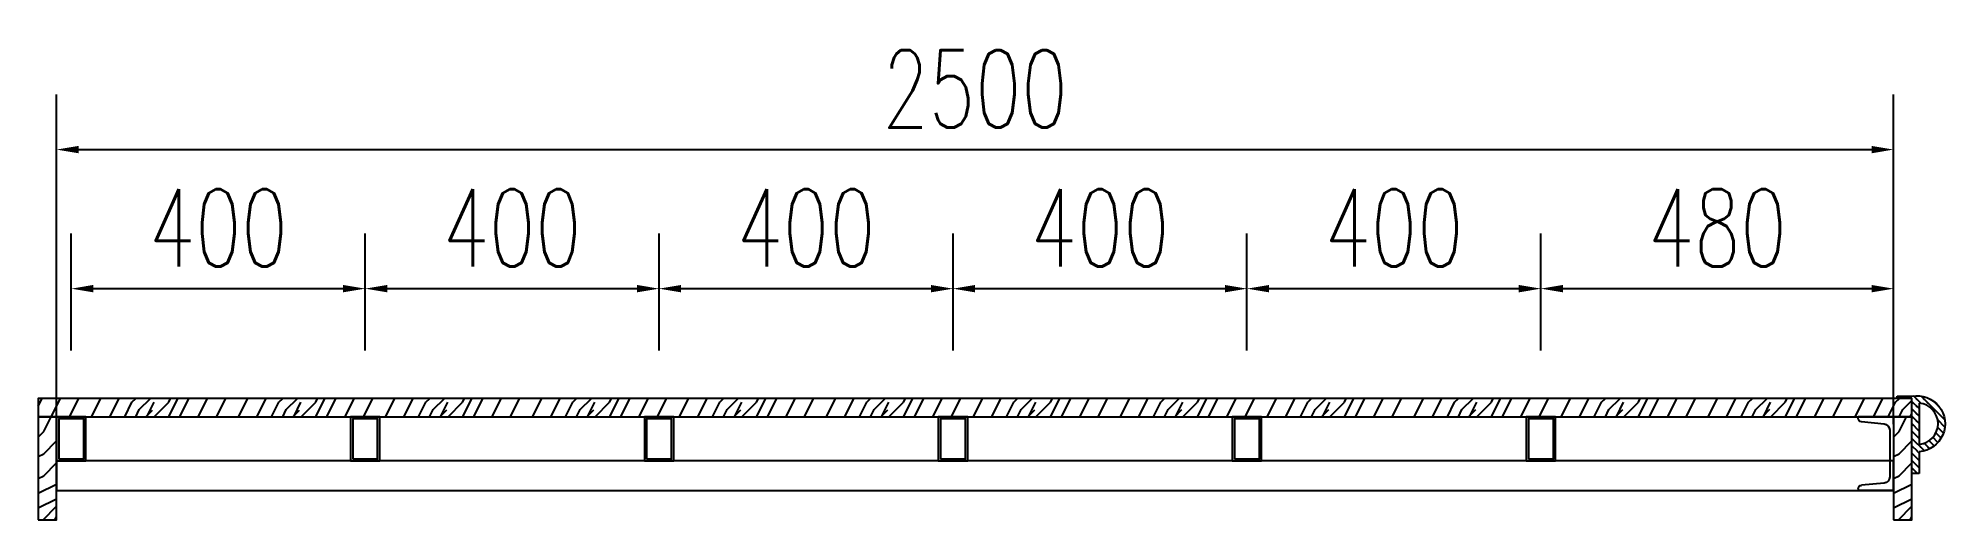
# Model space of a CAD drawing. Header units: millimetres. Extents: x -1491330 to -1355454, y 1413078 to 1531173.
# Drawn here: x -1469957 to -1467359, y 1456152 to 1456807 of the extents above; entities that cross this region are included whole.
import ezdxf

# ---------------------------------------------------------------- set-up
doc = ezdxf.new("R2010")
doc.units = ezdxf.units.MM
doc.header["$LTSCALE"] = 10
doc.layers.get('DEFPOINTS').update_dxf_attribs({"linetype": 'CONTINUOUS'})
for name, color, linetype in [('W-_ANTICOLLISION防撞措施', 6, 'CONTINUOUS'), ('W-STEEL_FRAME钢架', 3, 'CONTINUOUS'), ('W-STEEL_KEEL钢龙骨', 5, 'CONTINUOUS'), ('W-WOOD_FLOOR木地板', 30, 'CONTINUOUS')]:
    doc.layers.add(name, color=color, linetype=linetype)
doc.styles.add('STANDARD_T3', font='simplex.shx', dxfattribs={"width": 0.7, "bigfont": 'gbcbig.shx'})
doc.dimstyles.new('W&&30', dxfattribs={"dimtxt": 105, "dimasz": 30, "dimexe": 75, "dimexo": 90, "dimgap": 30, "dimtad": 1, "dimdec": 0, "dimzin": 0, "dimdsep": 46, "dimtxsty": 'STANDARD_T3', "dimcen": 0.09, "dimclrd": 1, "dimclre": 1, "dimclrt": 7, "dimazin": 2, "dimtfac": 1, "dimtdec": 0, "dimtix": 1, "dimtmove": 2, "dimatfit": 3, "dimfxl": 0, "dimtolj": 1, "dimtzin": 0, "dimarcsym": 0})
pattern_1 = [(0, (-3011838.98, -1010937.8), (200, 200), [10, -190]), (90, (-3011758.98, -1010867.8), (-200, 200), [20, -180]), (45, (-3011798.98, -1010887.8), (0, 199.998082), [14.14, -42.42, 14.14, -28.28, 99, -85]), (45, (-3011848.98, -1010947.8), (0, 200), [14.142, -28.284, 14.142, -226.2]), (45, (-3011778.98, -1010927.8), (0, 200), [14.142, -268.700712]), (45, (-3011758.98, -1010937.8), (0, 200), [14.142, -268.700712]), (45, (-3011788.98, -1010917.8), (0, 200), [14.142, -268.700712]), (45, (-3011798.98, -1010907.8), (0, 200), [28.284, -254.558712]), (45, (-3011748.98, -1010757.8), (0, 200), [28.284, -254.558712]), (45, (-3011818.98, -1010897.8), (0, 200), [56.568, -226.274712]), (45, (-3011828.98, -1010887.8), (0, 200), [56.568, -226.274712]), (45, (-3011698.98, -1010827.8), (0, 200), [56.568, -226.274712]), (45, (-3011838.98, -1010867.8), (0, 200), [42.4264, -240.416312]), (45, (-3011878.98, -1010837.8), (0, 200), [42.4264, -240.416312]), (45, (-3011858.98, -1010857.8), (0, 200), [42.4264, -240.416312]), (45, (-3011728.98, -1010797.8), (0, 200), [70.71068, -212.132032]), (45, (-3011748.98, -1010787.8), (0, 200), [70.71068, -212.132032]), (45, (-3011728.98, -1010837.8), (0, 200), [98.994949, -183.847763]), (26.5650512, (-3011818.98, -1010917.8), (200, 8e-08), [22.360678, -424.852916]), (26.5650512, (-3011778.98, -1010857.8), (200, 8e-08), [22.360678, -424.852916]), (26.5650512, (-3011788.98, -1010877.8), (200, 8e-08), [22.360678, -424.852916]), (26.5650512, (-3011828.98, -1010937.8), (200, 8e-08), [44.72136, -402.492235]), (26.5650512, (-3011788.98, -1010847.8), (200, 8e-08), [67.082039, -380.131556]), (26.5650512, (-3011808.98, -1010837.8), (200, 8e-08), [89.442719, -357.770876]), (26.5650512, (-3011828.98, -1010827.8), (200, 8e-08), [89.442719, -357.770876]), (26.5650512, (-3011858.98, -1010767.8), (200, 8e-08), [89.442719, -357.770876]), (26.5650512, (-3011858.98, -1010787.8), (200, 8e-08), [111.8034, -335.410195]), (26.5650512, (-3011848.98, -1010807.8), (200, 8e-08), [111.8034, -335.410195]), (63.4349488, (-3011778.98, -1010887.8), (1e-08, 200), [22.360678, -424.852916]), (63.4349488, (-3011808.98, -1010907.8), (1e-08, 200), [22.360678, -424.852916]), (63.4349488, (-3011838.98, -1010937.8), (1e-08, 200), [44.72136, -402.492235]), (63.4349488, (-3011778.98, -1010907.8), (1e-08, 200), [44.72136, -402.492235]), (63.4349488, (-3011858.98, -1010947.8), (1e-08, 200), [67.082039, -380.131556]), (63.4349488, (-3011878.98, -1010947.8), (1e-08, 200), [89.442719, -357.770876]), (63.4349488, (-3011698.98, -1010937.8), (1e-08, 200), [89.442719, -357.770876]), (63.4349488, (-3011768.98, -1010917.8), (1e-08, 200), [89.442719, -357.770876]), (63.4349488, (-3011728.98, -1010937.8), (1e-08, 200), [111.8034, -335.410195]), (63.4349488, (-3011748.98, -1010927.8), (1e-08, 200), [111.8034, -335.410195])]

msp = doc.modelspace()

# ---------------------------------------------------------------- blocks, each defined once
blk = doc.blocks.new('A$C346F54CD')
at = {"layer": 'W-STEEL_FRAME钢架', "color": 4}
for p, q in [((2.5, 48), (0, 48)), ((0, 0), (0, 48)), ((9.9, 13), (6.8, 43.8)), ((90.1, 13), (93.2, 43.8)), ((97.5, 48), (100, 48)), ((100, 0), (100, 48)), ((0, 0), (100, 0)), ((18.3, 5.3), (81.7, 5.3))]:
    blk.add_line(p, q, dxfattribs=at)
for centre, radius, start, end in [((2.5, 43.8), 4.25, 0, 90), ((97.5, 43.8), 4.25, 90, 180), ((18.3, 13.8), 8.5, 185.7106, 270), ((81.7, 13.8), 8.5, 270, 354.2894)]:
    blk.add_arc(centre, radius, start, end, dxfattribs=at)
blk = doc.blocks.new('*U81')
at = {"layer": 'W-STEEL_KEEL钢龙骨'}
for points in [[(-20, -30), (20, -30), (20, 30), (-20, 30)], [(-17, -27), (17, -27), (17, 27), (-17, 27)]]:
    blk.add_lwpolyline(points, close=True, dxfattribs=at)
blk = doc.blocks.new('*U82')
at = {"layer": 'W-STEEL_KEEL钢龙骨', "color": 0, "linetype": 'ByBlock', "lineweight": -2, "transparency": 16777216}
for p in [(0, 0), (400, 0), (800, 0), (1200, 0), (1600, 0), (2000, 0)]:
    blk.add_blockref('*U81', p, dxfattribs=at)
blk = doc.blocks.new('*D83')
at = {"layer": 'DEFPOINTS', "color": 0, "transparency": 16777216}
for p in [(-1467431.5, 1456655.6), (-1469931.5, 1456192.5), (-1467431.5, 1456192.5)]:
    blk.add_point(p, dxfattribs=at)
at = {"layer": 'W-STEEL_KEEL钢龙骨', "color": 1, "lineweight": -2, "transparency": 16777216}
for p, q in [((-1469931.5, 1456282.5), (-1469931.5, 1456730.6)), ((-1467431.5, 1456282.5), (-1467431.5, 1456730.6)), ((-1469901.5, 1456655.6), (-1467461.5, 1456655.6))]:
    blk.add_line(p, q, dxfattribs=at)
at = {"layer": 'W-STEEL_KEEL钢龙骨', "color": 1, "transparency": 16777216}
for points in [[(-1469901.5, 1456660.6), (-1469901.5, 1456650.6), (-1469931.5, 1456655.6)], [(-1467461.5, 1456660.6), (-1467461.5, 1456650.6), (-1467431.5, 1456655.6)]]:
    blk.add_solid(points, dxfattribs=at)
at = {"layer": 'W-STEEL_KEEL钢龙骨', "color": 7, "transparency": 16777216, "insert": (-1468681.5, 1456738.1), "char_height": 105, "attachment_point": 5, "style": 'STANDARD_T3'}
blk.add_mtext('\\A1;2500', dxfattribs=at)
blk = doc.blocks.new('*D84')
at = {"layer": 'DEFPOINTS', "color": 0, "transparency": 16777216}
for p in [(-1469511.5, 1456466.6), (-1469911.5, 1456292.5), (-1469511.5, 1456292.5)]:
    blk.add_point(p, dxfattribs=at)
at = {"layer": 'W-STEEL_KEEL钢龙骨', "color": 1, "lineweight": -2, "transparency": 16777216}
for p, q in [((-1469911.5, 1456382.5), (-1469911.5, 1456541.6)), ((-1469511.5, 1456382.5), (-1469511.5, 1456541.6)), ((-1469881.5, 1456466.6), (-1469541.5, 1456466.6))]:
    blk.add_line(p, q, dxfattribs=at)
at = {"layer": 'W-STEEL_KEEL钢龙骨', "color": 1, "transparency": 16777216}
for points in [[(-1469881.5, 1456471.6), (-1469881.5, 1456461.6), (-1469911.5, 1456466.6)], [(-1469541.5, 1456471.6), (-1469541.5, 1456461.6), (-1469511.5, 1456466.6)]]:
    blk.add_solid(points, dxfattribs=at)
at = {"layer": 'W-STEEL_KEEL钢龙骨', "color": 7, "transparency": 16777216, "insert": (-1469711.5, 1456549.1), "char_height": 105, "attachment_point": 5, "style": 'STANDARD_T3'}
blk.add_mtext('\\A1;400', dxfattribs=at)
blk = doc.blocks.new('*D85')
at = {"layer": 'DEFPOINTS', "color": 0, "transparency": 16777216}
for p in [(-1469111.5, 1456466.6), (-1469511.5, 1456292.5), (-1469111.5, 1456292.5)]:
    blk.add_point(p, dxfattribs=at)
at = {"layer": 'W-STEEL_KEEL钢龙骨', "color": 1, "lineweight": -2, "transparency": 16777216}
for p, q in [((-1469511.5, 1456382.5), (-1469511.5, 1456541.6)), ((-1469111.5, 1456382.5), (-1469111.5, 1456541.6)), ((-1469481.5, 1456466.6), (-1469141.5, 1456466.6))]:
    blk.add_line(p, q, dxfattribs=at)
at = {"layer": 'W-STEEL_KEEL钢龙骨', "color": 1, "transparency": 16777216}
for points in [[(-1469481.5, 1456471.6), (-1469481.5, 1456461.6), (-1469511.5, 1456466.6)], [(-1469141.5, 1456471.6), (-1469141.5, 1456461.6), (-1469111.5, 1456466.6)]]:
    blk.add_solid(points, dxfattribs=at)
at = {"layer": 'W-STEEL_KEEL钢龙骨', "color": 7, "transparency": 16777216, "insert": (-1469311.5, 1456549.1), "char_height": 105, "attachment_point": 5, "style": 'STANDARD_T3'}
blk.add_mtext('\\A1;400', dxfattribs=at)
blk = doc.blocks.new('*D86')
at = {"layer": 'DEFPOINTS', "color": 0, "transparency": 16777216}
for p in [(-1468711.5, 1456466.6), (-1469111.5, 1456292.5), (-1468711.5, 1456292.5)]:
    blk.add_point(p, dxfattribs=at)
at = {"layer": 'W-STEEL_KEEL钢龙骨', "color": 1, "lineweight": -2, "transparency": 16777216}
for p, q in [((-1469111.5, 1456382.5), (-1469111.5, 1456541.6)), ((-1468711.5, 1456382.5), (-1468711.5, 1456541.6)), ((-1469081.5, 1456466.6), (-1468741.5, 1456466.6))]:
    blk.add_line(p, q, dxfattribs=at)
at = {"layer": 'W-STEEL_KEEL钢龙骨', "color": 1, "transparency": 16777216}
for points in [[(-1469081.5, 1456471.6), (-1469081.5, 1456461.6), (-1469111.5, 1456466.6)], [(-1468741.5, 1456471.6), (-1468741.5, 1456461.6), (-1468711.5, 1456466.6)]]:
    blk.add_solid(points, dxfattribs=at)
at = {"layer": 'W-STEEL_KEEL钢龙骨', "color": 7, "transparency": 16777216, "insert": (-1468911.5, 1456549.1), "char_height": 105, "attachment_point": 5, "style": 'STANDARD_T3'}
blk.add_mtext('\\A1;400', dxfattribs=at)
blk = doc.blocks.new('*D87')
at = {"layer": 'DEFPOINTS', "color": 0, "transparency": 16777216}
for p in [(-1468311.5, 1456466.6), (-1468711.5, 1456292.5), (-1468311.5, 1456292.5)]:
    blk.add_point(p, dxfattribs=at)
at = {"layer": 'W-STEEL_KEEL钢龙骨', "color": 1, "lineweight": -2, "transparency": 16777216}
for p, q in [((-1468711.5, 1456382.5), (-1468711.5, 1456541.6)), ((-1468311.5, 1456382.5), (-1468311.5, 1456541.6)), ((-1468681.5, 1456466.6), (-1468341.5, 1456466.6))]:
    blk.add_line(p, q, dxfattribs=at)
at = {"layer": 'W-STEEL_KEEL钢龙骨', "color": 1, "transparency": 16777216}
for points in [[(-1468681.5, 1456471.6), (-1468681.5, 1456461.6), (-1468711.5, 1456466.6)], [(-1468341.5, 1456471.6), (-1468341.5, 1456461.6), (-1468311.5, 1456466.6)]]:
    blk.add_solid(points, dxfattribs=at)
at = {"layer": 'W-STEEL_KEEL钢龙骨', "color": 7, "transparency": 16777216, "insert": (-1468511.5, 1456549.1), "char_height": 105, "attachment_point": 5, "style": 'STANDARD_T3'}
blk.add_mtext('\\A1;400', dxfattribs=at)
blk = doc.blocks.new('*D88')
at = {"layer": 'DEFPOINTS', "color": 0, "transparency": 16777216}
for p in [(-1467911.5, 1456466.6), (-1468311.5, 1456292.5), (-1467911.5, 1456292.5)]:
    blk.add_point(p, dxfattribs=at)
at = {"layer": 'W-STEEL_KEEL钢龙骨', "color": 1, "lineweight": -2, "transparency": 16777216}
for p, q in [((-1468311.5, 1456382.5), (-1468311.5, 1456541.6)), ((-1467911.5, 1456382.5), (-1467911.5, 1456541.6)), ((-1468281.5, 1456466.6), (-1467941.5, 1456466.6))]:
    blk.add_line(p, q, dxfattribs=at)
at = {"layer": 'W-STEEL_KEEL钢龙骨', "color": 1, "transparency": 16777216}
for points in [[(-1468281.5, 1456471.6), (-1468281.5, 1456461.6), (-1468311.5, 1456466.6)], [(-1467941.5, 1456471.6), (-1467941.5, 1456461.6), (-1467911.5, 1456466.6)]]:
    blk.add_solid(points, dxfattribs=at)
at = {"layer": 'W-STEEL_KEEL钢龙骨', "color": 7, "transparency": 16777216, "insert": (-1468111.5, 1456549.1), "char_height": 105, "attachment_point": 5, "style": 'STANDARD_T3'}
blk.add_mtext('\\A1;400', dxfattribs=at)
blk = doc.blocks.new('*D89')
at = {"layer": 'DEFPOINTS', "color": 0, "transparency": 16777216}
for p in [(-1467431.5, 1456466.6), (-1467911.5, 1456292.5), (-1467431.5, 1456292.5)]:
    blk.add_point(p, dxfattribs=at)
at = {"layer": 'W-STEEL_KEEL钢龙骨', "color": 1, "lineweight": -2, "transparency": 16777216}
for p, q in [((-1467911.5, 1456382.5), (-1467911.5, 1456541.6)), ((-1467431.5, 1456382.5), (-1467431.5, 1456541.6)), ((-1467881.5, 1456466.6), (-1467461.5, 1456466.6))]:
    blk.add_line(p, q, dxfattribs=at)
at = {"layer": 'W-STEEL_KEEL钢龙骨', "color": 1, "transparency": 16777216}
for points in [[(-1467881.5, 1456471.6), (-1467881.5, 1456461.6), (-1467911.5, 1456466.6)], [(-1467461.5, 1456471.6), (-1467461.5, 1456461.6), (-1467431.5, 1456466.6)]]:
    blk.add_solid(points, dxfattribs=at)
at = {"layer": 'W-STEEL_KEEL钢龙骨', "color": 7, "transparency": 16777216, "insert": (-1467671.5, 1456549.1), "char_height": 105, "attachment_point": 5, "style": 'STANDARD_T3'}
blk.add_mtext('\\A1;480', dxfattribs=at)
blk = doc.blocks.new('防撞条')
at = {"layer": 'W-_ANTICOLLISION防撞措施'}
h = blk.add_hatch(dxfattribs=at)
h.set_pattern_fill('橡胶', color=256, scale=2)
h.set_pattern_definition([(45, (1624959.448, -1330473.9966), (-5.000000133, 5.000000133), []), (135, (1624970.579, -1330473.9966), (-5.000000133, -5.000000133), [1.6, -5.471068])])
edge = h.paths.add_edge_path()
edge.add_line((-20, -75), (-20, -3))
edge.add_line((-20, -3), (0, -3))
edge.add_line((0, -3), (0, 0))
edge.add_line((0, 0), (-20, 0))
edge.add_arc((-26.9, -37.5), 38.1, 79.6111, 280.3889)
edge = h.paths.add_edge_path(flags=16)
edge.add_line((-30.1, -9.5), (-30, -65.5))
edge.add_arc((-27.4, -37.5), 28.1, 95.6088, 264.6211, ccw=False)
edge = h.paths.add_edge_path()
edge.add_line((-20, -105), (-20, -75))
edge.add_line((-30, -75.5), (-30, -105))
edge.add_line((-30, -105), (-20, -105))
for p, q in [((0, 0), (-20, 0)), ((0, -3), (0, 0)), ((-20, -3), (0, -3)), ((-20, -75), (-20, -3)), ((-30, -75.5), (-30, -105)), ((-20, -105), (-20, -75)), ((-20, -75), (-20, -75)), ((-30, -105), (-20, -105))]:
    blk.add_line(p, q, dxfattribs=at)
blk.add_lwpolyline([(-30, -9.5), (-30, -65.5, -0.910664)], format="xyb", close=True, dxfattribs=at)
blk.add_arc((-26.9, -37.5), 38.1, 79.6111, 265.2983, dxfattribs=at)

# ---------------------------------------------------------------- dimensions: what is measured, and where the dimension line sits
at = {"layer": 'W-STEEL_KEEL钢龙骨'}
for base, p1, p2, picture, middle in [((-1467431.5, 1456655.6), (-1469931.5, 1456192.5), (-1467431.5, 1456192.5), '*D83', (-1468681.5, 1456738.1)), ((-1469511.5, 1456466.6), (-1469911.5, 1456292.5), (-1469511.5, 1456292.5), '*D84', (-1469711.5, 1456549.1)), ((-1469111.5, 1456466.6), (-1469511.5, 1456292.5), (-1469111.5, 1456292.5), '*D85', (-1469311.5, 1456549.1)), ((-1468711.5, 1456466.6), (-1469111.5, 1456292.5), (-1468711.5, 1456292.5), '*D86', (-1468911.5, 1456549.1)), ((-1468311.5, 1456466.6), (-1468711.5, 1456292.5), (-1468311.5, 1456292.5), '*D87', (-1468511.5, 1456549.1)), ((-1467911.5, 1456466.6), (-1468311.5, 1456292.5), (-1467911.5, 1456292.5), '*D88', (-1468111.5, 1456549.1)), ((-1467431.5, 1456466.6), (-1467911.5, 1456292.5), (-1467431.5, 1456292.5), '*D89', (-1467671.5, 1456549.1))]:
    dim = msp.add_linear_dim(base=base, p1=p1, p2=p2, dimstyle='W&&30', dxfattribs=at)
    dim.commit()
    dim.dimension.update_dxf_attribs({"geometry": picture, "text_midpoint": middle})

# ---------------------------------------------------------------- hatches: boundary and pattern name
at = {"layer": 'W-WOOD_FLOOR木地板'}
h = msp.add_hatch(dxfattribs=at)
h.set_pattern_fill('木纹03', color=256, scale=100)
h.set_pattern_definition(pattern_1)
h.paths.add_polyline_path([(-1469956.5, 1456317.5), (-1469956.5, 1456292.5), (-1467406.5, 1456292.5), (-1467406.5, 1456317.5)])
h = msp.add_hatch(dxfattribs=at)
h.set_pattern_fill('木纹03', color=256, scale=100)
h.set_pattern_definition(pattern_1)
h.paths.add_polyline_path([(-1469931.5, 1456292.5), (-1469956.5, 1456292.5), (-1469956.5, 1456152.5), (-1469931.5, 1456152.5)])
h = msp.add_hatch(dxfattribs=at)
h.set_pattern_fill('木纹03', color=256, scale=100)
h.set_pattern_definition([(0, (-3009313.98, -1010937.8), (200, 200), [10, -190]), (90, (-3009233.98, -1010867.8), (-200, 200), [20, -180]), (45, (-3009273.98, -1010887.8), (0, 199.998082), [14.14, -42.42, 14.14, -28.28, 99, -85]), (45, (-3009323.98, -1010947.8), (0, 200), [14.142, -28.284, 14.142, -226.2]), (45, (-3009253.98, -1010927.8), (0, 200), [14.142, -268.700712]), (45, (-3009233.98, -1010937.8), (0, 200), [14.142, -268.700712]), (45, (-3009263.98, -1010917.8), (0, 200), [14.142, -268.700712]), (45, (-3009273.98, -1010907.8), (0, 200), [28.284, -254.558712]), (45, (-3009223.98, -1010757.8), (0, 200), [28.284, -254.558712]), (45, (-3009293.98, -1010897.8), (0, 200), [56.568, -226.274712]), (45, (-3009303.98, -1010887.8), (0, 200), [56.568, -226.274712]), (45, (-3009173.98, -1010827.8), (0, 200), [56.568, -226.274712]), (45, (-3009313.98, -1010867.8), (0, 200), [42.4264, -240.416312]), (45, (-3009353.98, -1010837.8), (0, 200), [42.4264, -240.416312]), (45, (-3009333.98, -1010857.8), (0, 200), [42.4264, -240.416312]), (45, (-3009203.98, -1010797.8), (0, 200), [70.71068, -212.132032]), (45, (-3009223.98, -1010787.8), (0, 200), [70.71068, -212.132032]), (45, (-3009203.98, -1010837.8), (0, 200), [98.994949, -183.847763]), (26.5650512, (-3009293.98, -1010917.8), (200, 8e-08), [22.360678, -424.852916]), (26.5650512, (-3009253.98, -1010857.8), (200, 8e-08), [22.360678, -424.852916]), (26.5650512, (-3009263.98, -1010877.8), (200, 8e-08), [22.360678, -424.852916]), (26.5650512, (-3009303.98, -1010937.8), (200, 8e-08), [44.72136, -402.492235]), (26.5650512, (-3009263.98, -1010847.8), (200, 8e-08), [67.082039, -380.131556]), (26.5650512, (-3009283.98, -1010837.8), (200, 8e-08), [89.442719, -357.770876]), (26.5650512, (-3009303.98, -1010827.8), (200, 8e-08), [89.442719, -357.770876]), (26.5650512, (-3009333.98, -1010767.8), (200, 8e-08), [89.442719, -357.770876]), (26.5650512, (-3009333.98, -1010787.8), (200, 8e-08), [111.8034, -335.410195]), (26.5650512, (-3009323.98, -1010807.8), (200, 8e-08), [111.8034, -335.410195]), (63.4349488, (-3009253.98, -1010887.8), (1e-08, 200), [22.360678, -424.852916]), (63.4349488, (-3009283.98, -1010907.8), (1e-08, 200), [22.360678, -424.852916]), (63.4349488, (-3009313.98, -1010937.8), (1e-08, 200), [44.72136, -402.492235]), (63.4349488, (-3009253.98, -1010907.8), (1e-08, 200), [44.72136, -402.492235]), (63.4349488, (-3009333.98, -1010947.8), (1e-08, 200), [67.082039, -380.131556]), (63.4349488, (-3009353.98, -1010947.8), (1e-08, 200), [89.442719, -357.770876]), (63.4349488, (-3009173.98, -1010937.8), (1e-08, 200), [89.442719, -357.770876]), (63.4349488, (-3009243.98, -1010917.8), (1e-08, 200), [89.442719, -357.770876]), (63.4349488, (-3009203.98, -1010937.8), (1e-08, 200), [111.8034, -335.410195]), (63.4349488, (-3009223.98, -1010927.8), (1e-08, 200), [111.8034, -335.410195])])
h.paths.add_polyline_path([(-1467406.5, 1456292.5), (-1467431.5, 1456292.5), (-1467431.5, 1456152.5), (-1467406.5, 1456152.5)])

# ---------------------------------------------------------------- linework, layer by layer
at = {"layer": 'W-STEEL_FRAME钢架'}
msp.add_lwpolyline([(-1469931.5, 1456192.5), (-1467431.5, 1456192.5), (-1467431.5, 1456232.5), (-1469931.5, 1456232.5)], close=True, dxfattribs=at)
at = {"layer": 'W-WOOD_FLOOR木地板'}
for points in [[(-1469956.5, 1456292.5), (-1467406.5, 1456292.5), (-1467406.5, 1456317.5), (-1469956.5, 1456317.5)], [(-1469956.5, 1456152.5), (-1469931.5, 1456152.5), (-1469931.5, 1456292.5), (-1469956.5, 1456292.5)], [(-1467431.5, 1456152.5), (-1467406.5, 1456152.5), (-1467406.5, 1456292.5), (-1467431.5, 1456292.5)]]:
    msp.add_lwpolyline(points, close=True, dxfattribs=at)

# ---------------------------------------------------------------- block references
at = {"layer": 'W-STEEL_FRAME钢架', "xscale": -1, "rotation": 90}
msp.add_blockref('A$C346F54CD', (-1467431.5, 1456292.5), dxfattribs=at)
at = {"layer": 'W-STEEL_KEEL钢龙骨'}
msp.add_blockref('*U82', (-1469911.5, 1456262.5), dxfattribs=at)
at = {"layer": 'W-WOOD_FLOOR木地板', "color": 3, "xscale": -1}
msp.add_blockref('防撞条', (-1467426.5, 1456320.5), dxfattribs=at)

msp.set_redraw_order([(e.dxf.handle, doc.entitydb.next_handle()) for e in msp.query("TEXT MTEXT ATTDEF DIMENSION ARC_DIMENSION")])  # texts and dimensions are drawn at this point

doc.saveas('drawing.dxf')
